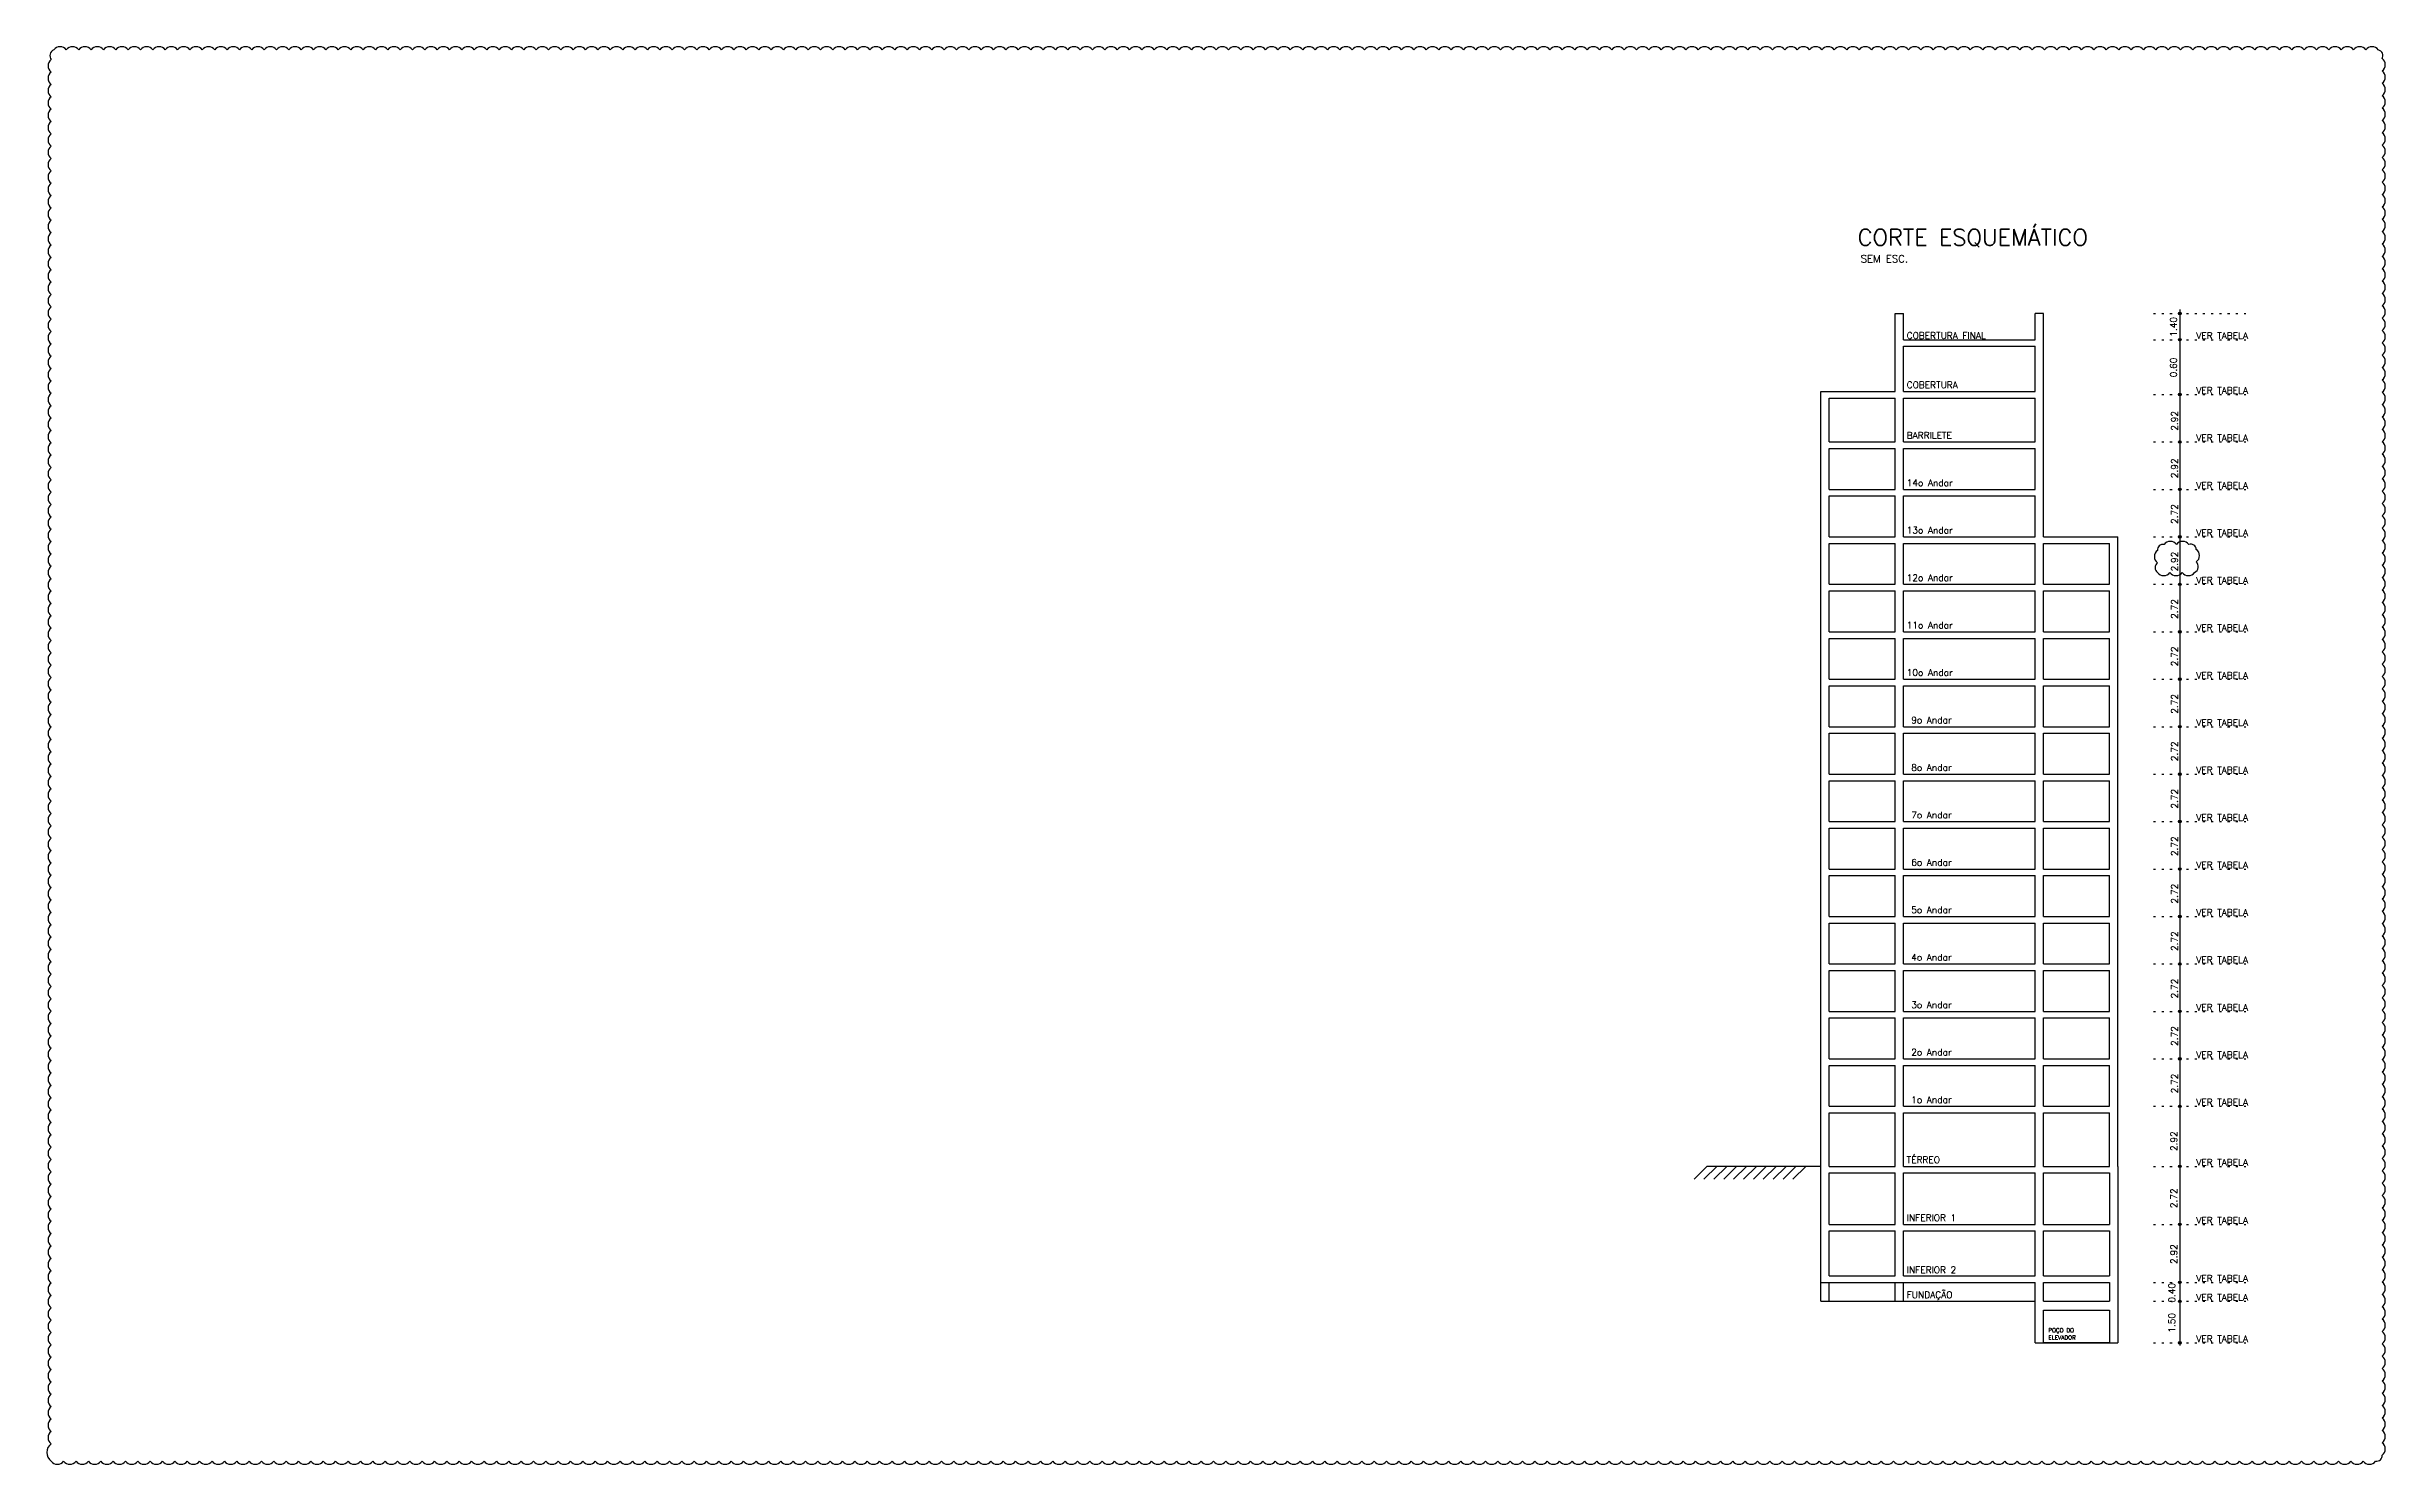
# Model space of a CAD drawing. Extents: x -15987 to 10579, y -10689 to -1189.
# Drawn here: x -10981 to -8143, y -4759 to -3039 of the extents above; entities that cross this region are included whole.
import ezdxf

# ---------------------------------------------------------------- set-up
doc = ezdxf.new("R2010")
doc.units = 0
doc.header["$LTSCALE"] = 25
doc.linetypes.add('ESTILO_TQS_0002', pattern=[0.4, 0.1, -0.3])
for name, color, linetype in [('228', 7, 'Continuous'), ('PENA_3', 3, 'Continuous'), ('PENA_6', 6, 'Continuous'), ('SEC-LIN', 1, 'ESTILO_TQS_0002'), ('T1', 2, 'Continuous'), ('T3', 4, 'Continuous'), ('VIGA', 3, 'Continuous')]:
    doc.layers.add(name, color=color, linetype=linetype)
doc.styles.get("Standard").update_dxf_attribs({"font": 'romans.shx'})
doc.styles.add('Texto1', font='romans.shx', dxfattribs={"height": 9})
doc.styles.add('Texto3', font='romans.shx', dxfattribs={"height": 20})

msp = doc.modelspace()

# ---------------------------------------------------------------- texts
at = {"layer": '228'}
for s, p in [('1.40', (-8396.39, -3390.51)), ('0.60', (-8396.39, -3439.81)), ('2.92', (-8395.09, -3504.64)), ('2.92', (-8395.09, -3562.24)), ('2.72', (-8395.09, -3617.77)), ('2.92', (-8395.09, -3675.37)), ('2.72', (-8395.09, -3732.97)), ('2.72', (-8395.09, -3790.57)), ('2.72', (-8395.09, -3848.17)), ('2.72', (-8395.09, -3905.77)), ('2.72', (-8395.09, -3963.37)), ('2.72', (-8395.09, -4020.97)), ('2.72', (-8395.09, -4078.57)), ('2.72', (-8395.09, -4136.17)), ('2.72', (-8395.09, -4193.77)), ('2.72', (-8395.09, -4251.37)), ('2.72', (-8395.09, -4308.97)), ('2.92', (-8395.81, -4378.95)), ('2.72', (-8396.06, -4448.25)), ('2.92', (-8395.92, -4516.06)), ('0.40', (-8398.33, -4563.07)), ('1.50', (-8398.33, -4599.44))]:
    msp.add_text(s, height=8, rotation=90, dxfattribs=at).set_placement(p)
at = {"layer": 'PENA_3'}
for s, p in [('POÇO DO', (-8552.24, -4598.93)), ('ELEVADOR', (-8552.24, -4607.74))]:
    msp.add_text(s, height=5.007, dxfattribs=at).set_placement(p)
at = {"layer": 'T1', "style": 'Texto1'}
msp.add_text('SEM ESC.', height=9, dxfattribs=at).set_placement((-8779.95, -3300.37))
at = {"layer": 'T3', "style": 'Texto3'}
msp.add_text('CORTE ESQUEMÁTICO', height=20, dxfattribs=at).set_placement((-8783.54, -3279.96))
at = {"layer": 'VIGA'}
for s, p in [('COBERTURA FINAL      ', (-8724.08, -3393.14)), ('VER TABELA', (-8372.69, -3393.27)), ('COBERTURA', (-8724.08, -3453.04)), ('VER TABELA', (-8372.69, -3459.77)), ('BARRILETE', (-8724.08, -3514.24)), ('VER TABELA', (-8372.69, -3517.37)), ('14o Andar ', (-8724.08, -3571.84)), ('VER TABELA', (-8372.69, -3574.97)), ('13o Andar ', (-8724.08, -3629.44)), ('VER TABELA', (-8372.69, -3632.57)), ('12o Andar ', (-8724.08, -3687.04)), ('VER TABELA', (-8372.69, -3690.17)), ('11o Andar ', (-8724.08, -3744.64)), ('VER TABELA', (-8372.69, -3747.77)), ('10o Andar ', (-8724.08, -3802.24)), ('VER TABELA', (-8372.69, -3805.6)), (' 9o Andar ', (-8724.08, -3859.84)), ('VER TABELA', (-8372.69, -3862.97)), (' 8o Andar ', (-8724.08, -3917.44)), ('VER TABELA', (-8372.69, -3920.57)), (' 7o Andar ', (-8724.08, -3975.04)), ('VER TABELA', (-8372.69, -3978.17)), (' 6o Andar ', (-8724.08, -4032.64)), ('VER TABELA', (-8372.69, -4035.77)), (' 5o Andar ', (-8724.08, -4090.24)), ('VER TABELA', (-8372.69, -4093.37)), (' 4o Andar ', (-8724.08, -4147.84)), ('VER TABELA', (-8372.69, -4150.97)), (' 3o Andar ', (-8724.08, -4205.44)), ('VER TABELA', (-8372.69, -4208.57)), (' 2o Andar ', (-8724.08, -4263.04)), ('VER TABELA', (-8372.69, -4266.17)), (' 1o Andar ', (-8724.08, -4320.64)), ('VER TABELA', (-8372.69, -4323.77)), ('TÉRREO    ', (-8724.08, -4393.51)), ('VER TABELA', (-8372.69, -4396.64)), ('INFERIOR 1', (-8724.08, -4463.94)), ('VER TABELA', (-8372.69, -4467.08)), ('INFERIOR 2', (-8724.08, -4527.23)), ('VER TABELA', (-8372.69, -4537.48)), ('FUNDAÇÃO', (-8724.08, -4557.34)), ('VER TABELA', (-8372.69, -4560.48)), ('VER TABELA', (-8372.69, -4610.91))]:
    msp.add_text(s, height=8, dxfattribs=at).set_placement(p)

# ---------------------------------------------------------------- linework, layer by layer
at = {"layer": '228'}
for p, q in [((-8392.69, -3357.56), (-8392.69, -3416.94)), ((-8392.69, -3400.94), (-8392.69, -3468.64)), ((-8392.69, -3452.64), (-8392.69, -3526.24)), ((-8392.69, -3510.24), (-8392.69, -3583.84)), ((-8392.69, -3567.84), (-8392.69, -3641.44)), ((-8392.69, -3625.44), (-8392.69, -3699.04)), ((-8392.69, -3683.04), (-8392.69, -3756.64)), ((-8392.69, -3740.64), (-8392.69, -3814.24)), ((-8392.69, -3798.24), (-8392.69, -3871.84)), ((-8392.69, -3855.84), (-8392.69, -3929.44)), ((-8392.69, -3913.44), (-8392.69, -3987.04)), ((-8392.69, -3971.04), (-8392.69, -4044.64)), ((-8392.69, -4028.64), (-8392.69, -4102.24)), ((-8392.69, -4086.24), (-8392.69, -4159.84)), ((-8392.69, -4143.84), (-8392.69, -4217.44)), ((-8392.69, -4201.44), (-8392.69, -4275.04)), ((-8392.69, -4259.04), (-8392.69, -4332.64)), ((-8392.69, -4316.64), (-8392.69, -4614.91))]:
    msp.add_line(p, q, dxfattribs=at)
for centre, radius in [((-8392.69, -3362.24), 1.6), ((-8392.69, -3362.24), 1.6), ((-8392.69, -3362.24), 0.8), ((-8392.69, -3362.24), 0.8), ((-8392.69, -3394.14), 1.6), ((-8392.69, -3394.14), 1.6), ((-8392.69, -3394.14), 0.8), ((-8392.69, -3394.14), 0.8), ((-8392.69, -3460.64), 1.6), ((-8392.69, -3460.64), 1.6), ((-8392.69, -3460.64), 0.8), ((-8392.69, -3460.64), 0.8), ((-8392.69, -3518.24), 1.6), ((-8392.69, -3518.24), 1.6), ((-8392.69, -3518.24), 0.8), ((-8392.69, -3518.24), 0.8), ((-8392.69, -3575.84), 1.6), ((-8392.69, -3575.84), 1.6), ((-8392.69, -3575.84), 0.8), ((-8392.69, -3575.84), 0.8), ((-8392.69, -3633.44), 1.6), ((-8392.69, -3633.44), 1.6), ((-8392.69, -3633.44), 0.8), ((-8392.69, -3633.44), 0.8), ((-8392.69, -3691.04), 1.6), ((-8392.69, -3691.04), 1.6), ((-8392.69, -3691.04), 0.8), ((-8392.69, -3691.04), 0.8), ((-8392.69, -3748.64), 1.6), ((-8392.69, -3748.64), 1.6), ((-8392.69, -3748.64), 0.8), ((-8392.69, -3748.64), 0.8), ((-8392.69, -3806.24), 1.6), ((-8392.69, -3806.24), 1.6), ((-8392.69, -3806.24), 0.8), ((-8392.69, -3806.24), 0.8), ((-8392.69, -3863.84), 1.6), ((-8392.69, -3863.84), 1.6), ((-8392.69, -3863.84), 0.8), ((-8392.69, -3863.84), 0.8), ((-8392.69, -3921.44), 1.6), ((-8392.69, -3921.44), 1.6), ((-8392.69, -3921.44), 0.8), ((-8392.69, -3921.44), 0.8), ((-8392.69, -3979.04), 1.6), ((-8392.69, -3979.04), 1.6), ((-8392.69, -3979.04), 0.8), ((-8392.69, -3979.04), 0.8), ((-8392.69, -4036.64), 1.6), ((-8392.69, -4036.64), 1.6), ((-8392.69, -4036.64), 0.8), ((-8392.69, -4036.64), 0.8), ((-8392.69, -4094.24), 1.6), ((-8392.69, -4094.24), 1.6), ((-8392.69, -4094.24), 0.8), ((-8392.69, -4094.24), 0.8), ((-8392.69, -4151.84), 1.6), ((-8392.69, -4151.84), 1.6), ((-8392.69, -4151.84), 0.8), ((-8392.69, -4151.84), 0.8), ((-8392.69, -4209.44), 1.6), ((-8392.69, -4209.44), 1.6), ((-8392.69, -4209.44), 0.8), ((-8392.69, -4209.44), 0.8), ((-8392.69, -4267.04), 1.6), ((-8392.69, -4267.04), 1.6), ((-8392.69, -4267.04), 0.8), ((-8392.69, -4267.04), 0.8), ((-8392.69, -4324.64), 1.6), ((-8392.69, -4324.64), 1.6), ((-8392.69, -4324.64), 0.8), ((-8392.69, -4324.64), 0.8), ((-8392.69, -4397.51), 1.6), ((-8392.69, -4397.51), 1.6), ((-8392.69, -4397.51), 0.8), ((-8392.69, -4397.51), 0.8), ((-8392.69, -4467.94), 1.6), ((-8392.69, -4467.94), 1.6), ((-8392.69, -4467.94), 0.8), ((-8392.69, -4467.94), 0.8), ((-8392.69, -4538.34), 1.6), ((-8392.69, -4538.34), 1.6), ((-8392.69, -4538.34), 0.8), ((-8392.69, -4538.34), 0.8), ((-8392.69, -4561.34), 1.6), ((-8392.69, -4561.34), 1.6), ((-8392.69, -4561.34), 0.8), ((-8392.69, -4561.34), 0.8), ((-8392.69, -4611.78), 1.6), ((-8392.69, -4611.78), 1.6), ((-8392.69, -4611.78), 0.8), ((-8392.69, -4611.78), 0.8)]:
    msp.add_circle(centre, radius, dxfattribs=at)
at = {"layer": 'PENA_6'}
for points in [[(-10975.13, -4755.22, 0.5205671), (-10960.13, -4755.22, 0.5205671), (-10945.13, -4755.22, 0.5205671), (-10930.13, -4755.22, 0.5205671), (-10915.13, -4755.22, 0.5205671), (-10900.13, -4755.22, 0.5205671), (-10885.13, -4755.22, 0.5205671), (-10870.13, -4755.22, 0.5205671), (-10855.13, -4755.22, 0.5205671), (-10840.13, -4755.22, 0.5205671), (-10825.13, -4755.22, 0.5205671), (-10810.13, -4755.22, 0.5205671), (-10795.13, -4755.22, 0.5205671), (-10780.13, -4755.22, 0.5205671), (-10765.13, -4755.22, 0.5205671), (-10750.13, -4755.22, 0.5205671), (-10735.13, -4755.22, 0.5205671), (-10720.13, -4755.22, 0.5205671), (-10705.13, -4755.22, 0.5205671), (-10690.13, -4755.22, 0.5205671), (-10675.13, -4755.22, 0.5205671), (-10660.13, -4755.22, 0.5205671), (-10645.13, -4755.22, 0.5205671), (-10630.13, -4755.22, 0.5205671), (-10615.13, -4755.22, 0.5205671), (-10600.13, -4755.22, 0.5205671), (-10585.13, -4755.22, 0.5205671), (-10570.13, -4755.22, 0.5205671), (-10555.13, -4755.22, 0.5205671), (-10540.13, -4755.22, 0.5205671), (-10525.13, -4755.22, 0.5205671), (-10510.13, -4755.22, 0.5205671), (-10495.13, -4755.22, 0.5205671), (-10480.13, -4755.22, 0.5205671), (-10465.13, -4755.22, 0.5205671), (-10450.13, -4755.22, 0.5205671), (-10435.13, -4755.22, 0.5205671), (-10420.13, -4755.22, 0.5205671), (-10405.13, -4755.22, 0.5205671), (-10390.13, -4755.22, 0.5205671), (-10375.13, -4755.22, 0.5205671), (-10360.13, -4755.22, 0.5205671), (-10345.13, -4755.22, 0.5205671), (-10330.13, -4755.22, 0.5205671), (-10315.13, -4755.22, 0.5205671), (-10300.13, -4755.22, 0.5205671), (-10285.13, -4755.22, 0.5205671), (-10270.13, -4755.22, 0.5205671), (-10255.13, -4755.22, 0.5205671), (-10240.13, -4755.22, 0.5205671), (-10225.13, -4755.22, 0.5205671), (-10210.13, -4755.22, 0.5205671), (-10195.13, -4755.22, 0.5205671), (-10180.13, -4755.22, 0.5205671), (-10165.13, -4755.22, 0.5205671), (-10150.13, -4755.22, 0.5205671), (-10135.13, -4755.22, 0.5205671), (-10120.13, -4755.22, 0.5205671), (-10105.13, -4755.22, 0.5205671), (-10090.13, -4755.22, 0.5205671), (-10075.13, -4755.22, 0.5205671), (-10060.13, -4755.22, 0.5205671), (-10045.13, -4755.22, 0.5205671), (-10030.13, -4755.22, 0.5205671), (-10015.13, -4755.22, 0.5205671), (-10000.13, -4755.22, 0.5205671), (-9985.13, -4755.22, 0.5205671), (-9970.13, -4755.22, 0.5205671), (-9955.13, -4755.22, 0.5205671), (-9940.13, -4755.22, 0.5205671), (-9925.13, -4755.22, 0.5205671), (-9910.13, -4755.22, 0.5205671), (-9895.13, -4755.22, 0.5205671), (-9880.13, -4755.22, 0.5205671), (-9865.13, -4755.22, 0.5205671), (-9850.13, -4755.22, 0.5205671), (-9835.13, -4755.22, 0.5205671), (-9820.13, -4755.22, 0.5205671), (-9805.13, -4755.22, 0.5205671), (-9790.13, -4755.22, 0.5205671), (-9775.13, -4755.22, 0.5205671), (-9760.13, -4755.22, 0.5205671), (-9745.13, -4755.22, 0.5205671), (-9730.13, -4755.22, 0.5205671), (-9715.13, -4755.22, 0.5205671), (-9700.13, -4755.22, 0.5205671), (-9685.13, -4755.22, 0.5205671), (-9670.13, -4755.22, 0.5205671), (-9655.13, -4755.22, 0.5205671), (-9640.13, -4755.22, 0.5205671), (-9625.13, -4755.22, 0.5205671), (-9610.13, -4755.22, 0.5205671), (-9595.13, -4755.22, 0.5205671), (-9580.13, -4755.22, 0.5205671), (-9565.13, -4755.22, 0.5205671), (-9550.13, -4755.22, 0.5205671), (-9535.13, -4755.22, 0.5205671), (-9520.13, -4755.22, 0.5205671), (-9505.13, -4755.22, 0.5205671), (-9490.13, -4755.22, 0.5205671), (-9475.13, -4755.22, 0.5205671), (-9460.13, -4755.22, 0.5205671), (-9445.13, -4755.22, 0.5205671), (-9430.13, -4755.22, 0.5205671), (-9415.13, -4755.22, 0.5205671), (-9400.13, -4755.22, 0.5205671), (-9385.13, -4755.22, 0.5205671), (-9370.13, -4755.22, 0.5205671), (-9355.13, -4755.22, 0.5205671), (-9340.13, -4755.22, 0.5205671), (-9325.13, -4755.22, 0.5205671), (-9310.13, -4755.22, 0.5205671), (-9295.13, -4755.22, 0.5205671), (-9280.13, -4755.22, 0.5205671), (-9265.13, -4755.22, 0.5205671), (-9250.13, -4755.22, 0.5205671), (-9235.13, -4755.22, 0.5205671), (-9220.13, -4755.22, 0.5205671), (-9205.13, -4755.22, 0.5205671), (-9190.13, -4755.22, 0.5205671), (-9175.13, -4755.22, 0.5205671), (-9160.13, -4755.22, 0.5205671), (-9145.13, -4755.22, 0.5205671), (-9130.13, -4755.22, 0.5205671), (-9115.13, -4755.22, 0.5205671), (-9100.13, -4755.22, 0.5205671), (-9085.13, -4755.22, 0.5205671), (-9070.13, -4755.22, 0.5205671), (-9055.13, -4755.22, 0.5205671), (-9040.13, -4755.22, 0.5205671), (-9025.13, -4755.22, 0.5205671), (-9010.13, -4755.22, 0.5205671), (-8995.13, -4755.22, 0.5205671), (-8980.13, -4755.22, 0.5205671), (-8965.13, -4755.22, 0.5205671), (-8950.13, -4755.22, 0.5205671), (-8935.13, -4755.22, 0.5205671), (-8920.13, -4755.22, 0.5205671), (-8905.13, -4755.22, 0.5205671), (-8890.13, -4755.22, 0.5205671), (-8875.13, -4755.22, 0.5205671), (-8860.13, -4755.22, 0.5205671), (-8845.13, -4755.22, 0.5205671), (-8830.13, -4755.22, 0.5205671), (-8815.13, -4755.22, 0.5205671), (-8800.13, -4755.22, 0.5205671), (-8785.13, -4755.22, 0.5205671), (-8770.13, -4755.22, 0.5205671), (-8755.13, -4755.22, 0.5205671), (-8740.13, -4755.22, 0.5205671), (-8725.13, -4755.22, 0.5205671), (-8710.13, -4755.22, 0.5205671), (-8695.13, -4755.22, 0.5205671), (-8680.13, -4755.22, 0.5205671), (-8665.13, -4755.22, 0.5205671), (-8650.13, -4755.22, 0.5205671), (-8635.13, -4755.22, 0.5205671), (-8620.13, -4755.22, 0.5205671), (-8605.13, -4755.22, 0.5205671), (-8590.13, -4755.22, 0.5205671), (-8575.13, -4755.22, 0.5205671), (-8560.13, -4755.22, 0.5205671), (-8545.13, -4755.22, 0.5205671), (-8530.13, -4755.22, 0.5205671), (-8515.13, -4755.22, 0.5205671), (-8500.13, -4755.22, 0.5205671), (-8485.13, -4755.22, 0.5205671), (-8470.13, -4755.22, 0.5205671), (-8455.13, -4755.22, 0.5205671), (-8440.13, -4755.22, 0.5205671), (-8425.13, -4755.22, 0.5205671), (-8410.13, -4755.22, 0.5205671), (-8395.13, -4755.22, 0.5205671), (-8380.13, -4755.22, 0.5205671), (-8365.13, -4755.22, 0.5205671), (-8350.13, -4755.22, 0.5205671), (-8335.13, -4755.22, 0.5205671), (-8320.13, -4755.22, 0.5205671), (-8305.13, -4755.22, 0.5205671), (-8290.13, -4755.22, 0.5205671), (-8275.13, -4755.22, 0.5205671), (-8260.13, -4755.22, 0.5205671), (-8245.13, -4755.22, 0.5205671), (-8230.13, -4755.22, 0.5205671), (-8215.13, -4755.22, 0.5205671), (-8200.13, -4755.22, 0.5205671), (-8185.13, -4755.22, 0.5205671), (-8170.13, -4755.22, 0.5205671), (-8155.13, -4755.22, 0.5205671), (-8147.4, -4747.95, 0.5205671), (-8147.4, -4732.95, 0.5205671), (-8147.4, -4717.95, 0.5205671), (-8147.4, -4702.95, 0.5205671), (-8147.4, -4687.95, 0.5205671), (-8147.4, -4672.95, 0.5205671), (-8147.4, -4657.95, 0.5205671), (-8147.4, -4642.95, 0.5205671), (-8147.4, -4627.95, 0.5205671), (-8147.4, -4612.95, 0.5205671), (-8147.4, -4597.95, 0.5205671), (-8147.4, -4582.95, 0.5205671), (-8147.4, -4567.95, 0.5205671), (-8147.4, -4552.95, 0.5205671), (-8147.4, -4537.95, 0.5205671), (-8147.4, -4522.95, 0.5205671), (-8147.4, -4507.95, 0.5205671), (-8147.4, -4492.95, 0.5205671), (-8147.4, -4477.95, 0.5205671), (-8147.4, -4462.95, 0.5205671), (-8147.4, -4447.95, 0.5205671), (-8147.4, -4432.95, 0.5205671), (-8147.4, -4417.95, 0.5205671), (-8147.4, -4402.95, 0.5205671), (-8147.4, -4387.95, 0.5205671), (-8147.4, -4372.95, 0.5205671), (-8147.4, -4357.95, 0.5205671), (-8147.4, -4342.95, 0.5205671), (-8147.4, -4327.95, 0.5205671), (-8147.4, -4312.95, 0.5205671), (-8147.4, -4297.95, 0.5205671), (-8147.4, -4282.95, 0.5205671), (-8147.4, -4267.95, 0.5205671), (-8147.4, -4252.95, 0.5205671), (-8147.4, -4237.95, 0.5205671), (-8147.4, -4222.95, 0.5205671), (-8147.4, -4207.95, 0.5205671), (-8147.4, -4192.95, 0.5205671), (-8147.4, -4177.95, 0.5205671), (-8147.4, -4162.95, 0.5205671), (-8147.4, -4147.95, 0.5205671), (-8147.4, -4132.95, 0.5205671), (-8147.4, -4117.95, 0.5205671), (-8147.4, -4102.95, 0.5205671), (-8147.4, -4087.95, 0.5205671), (-8147.4, -4072.95, 0.5205671), (-8147.4, -4057.95, 0.5205671), (-8147.4, -4042.95, 0.5205671), (-8147.4, -4027.95, 0.5205671), (-8147.4, -4012.95, 0.5205671), (-8147.4, -3997.95, 0.5205671), (-8147.4, -3982.95, 0.5205671), (-8147.4, -3967.95, 0.5205671), (-8147.4, -3952.95, 0.5205671), (-8147.4, -3937.95, 0.5205671), (-8147.4, -3922.95, 0.5205671), (-8147.4, -3907.95, 0.5205671), (-8147.4, -3892.95, 0.5205671), (-8147.4, -3877.95, 0.5205671), (-8147.4, -3862.95, 0.5205671), (-8147.4, -3847.95, 0.5205671), (-8147.4, -3832.95, 0.5205671), (-8147.4, -3817.95, 0.5205671), (-8147.4, -3802.95, 0.5205671), (-8147.4, -3787.95, 0.5205671), (-8147.4, -3772.95, 0.5205671), (-8147.4, -3757.95, 0.5205671), (-8147.4, -3742.95, 0.5205671), (-8147.4, -3727.95, 0.5205671), (-8147.4, -3712.95, 0.5205671), (-8147.4, -3697.95, 0.5205671), (-8147.4, -3682.95, 0.5205671), (-8147.4, -3667.95, 0.5205671), (-8147.4, -3652.95, 0.5205671), (-8147.4, -3637.95, 0.5205671), (-8147.4, -3622.95, 0.5205671), (-8147.4, -3607.95, 0.5205671), (-8147.4, -3592.95, 0.5205671), (-8147.4, -3577.95, 0.5205671), (-8147.4, -3562.95, 0.5205671), (-8147.4, -3547.95, 0.5205671), (-8147.4, -3532.95, 0.5205671), (-8147.4, -3517.95, 0.5205671), (-8147.4, -3502.95, 0.5205671), (-8147.4, -3487.95, 0.5205671), (-8147.4, -3472.95, 0.5205671), (-8147.4, -3457.95, 0.5205671), (-8147.4, -3442.95, 0.5205671), (-8147.4, -3427.95, 0.5205671), (-8147.4, -3412.95, 0.5205671), (-8147.4, -3397.95, 0.5205671), (-8147.4, -3382.95, 0.5205671), (-8147.4, -3367.95, 0.5205671), (-8147.4, -3352.95, 0.5205671), (-8147.4, -3337.95, 0.5205671), (-8147.4, -3322.95, 0.5205671), (-8147.4, -3307.95, 0.5205671), (-8147.4, -3292.95, 0.5205671), (-8147.4, -3277.95, 0.5205671), (-8147.4, -3262.95, 0.5205671), (-8147.4, -3247.95, 0.5205671), (-8147.4, -3232.95, 0.5205671), (-8147.4, -3217.95, 0.5205671), (-8147.4, -3202.95, 0.5205671), (-8147.4, -3187.95, 0.5205671), (-8147.4, -3172.95, 0.5205671), (-8147.4, -3157.95, 0.5205671), (-8147.4, -3142.95, 0.5205671), (-8147.4, -3127.95, 0.5205671), (-8147.4, -3112.95, 0.5205671), (-8147.4, -3097.95, 0.5205671), (-8147.4, -3082.95, 0.5205671), (-8147.4, -3067.95, 0.5205671), (-8147.4, -3052.95, 0.5205671), (-8151.89, -3042.45, 0.5205671), (-8166.89, -3042.45, 0.5205671), (-8181.89, -3042.45, 0.5205671), (-8196.89, -3042.45, 0.5205671), (-8211.89, -3042.45, 0.5205671), (-8226.89, -3042.45, 0.5205671), (-8241.89, -3042.45, 0.5205671), (-8256.89, -3042.45, 0.5205671), (-8271.89, -3042.45, 0.5205671), (-8286.89, -3042.45, 0.5205671), (-8301.89, -3042.45, 0.5205671), (-8316.89, -3042.45, 0.5205671), (-8331.89, -3042.45, 0.5205671), (-8346.89, -3042.45, 0.5205671), (-8361.89, -3042.45, 0.5205671), (-8376.89, -3042.45, 0.5205671), (-8391.89, -3042.45, 0.5205671), (-8406.89, -3042.45, 0.5205671), (-8421.89, -3042.45, 0.5205671), (-8436.89, -3042.45, 0.5205671), (-8451.89, -3042.45, 0.5205671), (-8466.89, -3042.45, 0.5205671), (-8481.89, -3042.45, 0.5205671), (-8496.89, -3042.45, 0.5205671), (-8511.89, -3042.45, 0.5205671), (-8526.89, -3042.45, 0.5205671), (-8541.89, -3042.45, 0.5205671), (-8556.89, -3042.45, 0.5205671), (-8571.89, -3042.45, 0.5205671), (-8586.89, -3042.45, 0.5205671), (-8601.89, -3042.45, 0.5205671), (-8616.89, -3042.45, 0.5205671), (-8631.89, -3042.45, 0.5205671), (-8646.89, -3042.45, 0.5205671), (-8661.89, -3042.45, 0.5205671), (-8676.89, -3042.45, 0.5205671), (-8691.89, -3042.45, 0.5205671), (-8706.89, -3042.45, 0.5205671), (-8721.89, -3042.45, 0.5205671), (-8736.89, -3042.45, 0.5205671), (-8751.89, -3042.45, 0.5205671), (-8766.89, -3042.45, 0.5205671), (-8781.89, -3042.45, 0.5205671), (-8796.89, -3042.45, 0.5205671), (-8811.89, -3042.45, 0.5205671), (-8826.89, -3042.45, 0.5205671), (-8841.89, -3042.45, 0.5205671), (-8856.89, -3042.45, 0.5205671), (-8871.89, -3042.45, 0.5205671), (-8886.89, -3042.45, 0.5205671), (-8901.89, -3042.45, 0.5205671), (-8916.89, -3042.45, 0.5205671), (-8931.89, -3042.45, 0.5205671), (-8946.89, -3042.45, 0.5205671), (-8961.89, -3042.45, 0.5205671), (-8976.89, -3042.45, 0.5205671), (-8991.89, -3042.45, 0.5205671), (-9006.89, -3042.45, 0.5205671), (-9021.89, -3042.45, 0.5205671), (-9036.89, -3042.45, 0.5205671), (-9051.89, -3042.45, 0.5205671), (-9066.89, -3042.45, 0.5205671), (-9081.89, -3042.45, 0.5205671), (-9096.89, -3042.45, 0.5205671), (-9111.89, -3042.45, 0.5205671), (-9126.89, -3042.45, 0.5205671), (-9141.89, -3042.45, 0.5205671), (-9156.89, -3042.45, 0.5205671), (-9171.89, -3042.45, 0.5205671), (-9186.89, -3042.45, 0.5205671), (-9201.89, -3042.45, 0.5205671), (-9216.89, -3042.45, 0.5205671), (-9231.89, -3042.45, 0.5205671), (-9246.89, -3042.45, 0.5205671), (-9261.89, -3042.45, 0.5205671), (-9276.89, -3042.45, 0.5205671), (-9291.89, -3042.45, 0.5205671), (-9306.89, -3042.45, 0.5205671), (-9321.89, -3042.45, 0.5205671), (-9336.89, -3042.45, 0.5205671), (-9351.89, -3042.45, 0.5205671), (-9366.89, -3042.45, 0.5205671), (-9381.89, -3042.45, 0.5205671), (-9396.89, -3042.45, 0.5205671), (-9411.89, -3042.45, 0.5205671), (-9426.89, -3042.45, 0.5205671), (-9441.89, -3042.45, 0.5205671), (-9456.89, -3042.45, 0.5205671), (-9471.89, -3042.45, 0.5205671), (-9486.89, -3042.45, 0.5205671), (-9501.89, -3042.45, 0.5205671), (-9516.89, -3042.45, 0.5205671), (-9531.89, -3042.45, 0.5205671), (-9546.89, -3042.45, 0.5205671), (-9561.89, -3042.45, 0.5205671), (-9576.89, -3042.45, 0.5205671), (-9591.89, -3042.45, 0.5205671), (-9606.89, -3042.45, 0.5205671), (-9621.89, -3042.45, 0.5205671), (-9636.89, -3042.45, 0.5205671), (-9651.89, -3042.45, 0.5205671), (-9666.89, -3042.45, 0.5205671), (-9681.89, -3042.45, 0.5205671), (-9696.89, -3042.45, 0.5205671), (-9711.89, -3042.45, 0.5205671), (-9726.89, -3042.45, 0.5205671), (-9741.89, -3042.45, 0.5205671), (-9756.89, -3042.45, 0.5205671), (-9771.89, -3042.45, 0.5205671), (-9786.89, -3042.45, 0.5205671), (-9801.89, -3042.45, 0.5205671), (-9816.89, -3042.45, 0.5205671), (-9831.89, -3042.45, 0.5205671), (-9846.89, -3042.45, 0.5205671), (-9861.89, -3042.45, 0.5205671), (-9876.89, -3042.45, 0.5205671), (-9891.89, -3042.45, 0.5205671), (-9906.89, -3042.45, 0.5205671), (-9921.89, -3042.45, 0.5205671), (-9936.89, -3042.45, 0.5205671), (-9951.89, -3042.45, 0.5205671), (-9966.89, -3042.45, 0.5205671), (-9981.89, -3042.45, 0.5205671), (-9996.89, -3042.45, 0.5205671), (-10011.89, -3042.45, 0.5205671), (-10026.89, -3042.45, 0.5205671), (-10041.89, -3042.45, 0.5205671), (-10056.89, -3042.45, 0.5205671), (-10071.89, -3042.45, 0.5205671), (-10086.89, -3042.45, 0.5205671), (-10101.89, -3042.45, 0.5205671), (-10116.89, -3042.45, 0.5205671), (-10131.89, -3042.45, 0.5205671), (-10146.89, -3042.45, 0.5205671), (-10161.89, -3042.45, 0.5205671), (-10176.89, -3042.45, 0.5205671), (-10191.89, -3042.45, 0.5205671), (-10206.89, -3042.45, 0.5205671), (-10221.89, -3042.45, 0.5205671), (-10236.89, -3042.45, 0.5205671), (-10251.89, -3042.45, 0.5205671), (-10266.89, -3042.45, 0.5205671), (-10281.89, -3042.45, 0.5205671), (-10296.89, -3042.45, 0.5205671), (-10311.89, -3042.45, 0.5205671), (-10326.89, -3042.45, 0.5205671), (-10341.89, -3042.45, 0.5205671), (-10356.89, -3042.45, 0.5205671), (-10371.89, -3042.45, 0.5205671), (-10386.89, -3042.45, 0.5205671), (-10401.89, -3042.45, 0.5205671), (-10416.89, -3042.45, 0.5205671), (-10431.89, -3042.45, 0.5205671), (-10446.89, -3042.45, 0.5205671), (-10461.89, -3042.45, 0.5205671), (-10476.89, -3042.45, 0.5205671), (-10491.89, -3042.45, 0.5205671), (-10506.89, -3042.45, 0.5205671), (-10521.89, -3042.45, 0.5205671), (-10536.89, -3042.45, 0.5205671), (-10551.89, -3042.45, 0.5205671), (-10566.89, -3042.45, 0.5205671), (-10581.89, -3042.45, 0.5205671), (-10596.89, -3042.45, 0.5205671), (-10611.89, -3042.45, 0.5205671), (-10626.89, -3042.45, 0.5205671), (-10641.89, -3042.45, 0.5205671), (-10656.89, -3042.45, 0.5205671), (-10671.89, -3042.45, 0.5205671), (-10686.89, -3042.45, 0.5205671), (-10701.89, -3042.45, 0.5205671), (-10716.89, -3042.45, 0.5205671), (-10731.89, -3042.45, 0.5205671), (-10746.89, -3042.45, 0.5205671), (-10761.89, -3042.45, 0.5205671), (-10776.89, -3042.45, 0.5205671), (-10791.89, -3042.45, 0.5205671), (-10806.89, -3042.45, 0.5205671), (-10821.89, -3042.45, 0.5205671), (-10836.89, -3042.45, 0.5205671), (-10851.89, -3042.45, 0.5205671), (-10866.89, -3042.45, 0.5205671), (-10881.89, -3042.45, 0.5205671), (-10896.89, -3042.45, 0.5205671), (-10911.89, -3042.45, 0.5205671), (-10926.89, -3042.45, 0.5205671), (-10941.89, -3042.45, 0.5205671), (-10956.89, -3042.45, 0.5205671), (-10971.89, -3042.45, 0.5205671), (-10975.13, -3054.21, 0.5205671), (-10975.13, -3069.21, 0.5205671), (-10975.13, -3084.21, 0.5205671), (-10975.13, -3099.21, 0.5205671), (-10975.13, -3114.21, 0.5205671), (-10975.13, -3129.21, 0.5205671), (-10975.13, -3144.21, 0.5205671), (-10975.13, -3159.21, 0.5205671), (-10975.13, -3174.21, 0.5205671), (-10975.13, -3189.21, 0.5205671), (-10975.13, -3204.21, 0.5205671), (-10975.13, -3219.21, 0.5205671), (-10975.13, -3234.21, 0.5205671), (-10975.13, -3249.21, 0.5205671), (-10975.13, -3264.21, 0.5205671), (-10975.13, -3279.21, 0.5205671), (-10975.13, -3294.21, 0.5205671), (-10975.13, -3309.21, 0.5205671), (-10975.13, -3324.21, 0.5205671), (-10975.13, -3339.21, 0.5205671), (-10975.13, -3354.21, 0.5205671), (-10975.13, -3369.21, 0.5205671), (-10975.13, -3384.21, 0.5205671), (-10975.13, -3399.21, 0.5205671), (-10975.13, -3414.21, 0.5205671), (-10975.13, -3429.21, 0.5205671), (-10975.13, -3444.21, 0.5205671), (-10975.13, -3459.21, 0.5205671), (-10975.13, -3474.21, 0.5205671), (-10975.13, -3489.21, 0.5205671), (-10975.13, -3504.21, 0.5205671), (-10975.13, -3519.21, 0.5205671), (-10975.13, -3534.21, 0.5205671), (-10975.13, -3549.21, 0.5205671), (-10975.13, -3564.21, 0.5205671), (-10975.13, -3579.21, 0.5205671), (-10975.13, -3594.21, 0.5205671), (-10975.13, -3609.21, 0.5205671), (-10975.13, -3624.21, 0.5205671), (-10975.13, -3639.21, 0.5205671), (-10975.13, -3654.21, 0.5205671), (-10975.13, -3669.21, 0.5205671), (-10975.13, -3684.21, 0.5205671), (-10975.13, -3699.21, 0.5205671), (-10975.13, -3714.21, 0.5205671), (-10975.13, -3729.21, 0.5205671), (-10975.13, -3744.21, 0.5205671), (-10975.13, -3759.21, 0.5205671), (-10975.13, -3774.21, 0.5205671), (-10975.13, -3789.21, 0.5205671), (-10975.13, -3804.21, 0.5205671), (-10975.13, -3819.21, 0.5205671), (-10975.13, -3834.21, 0.5205671), (-10975.13, -3849.21, 0.5205671), (-10975.13, -3864.21, 0.5205671), (-10975.13, -3879.21, 0.5205671), (-10975.13, -3894.21, 0.5205671), (-10975.13, -3909.21, 0.5205671), (-10975.13, -3924.21, 0.5205671), (-10975.13, -3939.21, 0.5205671), (-10975.13, -3954.21, 0.5205671), (-10975.13, -3969.21, 0.5205671), (-10975.13, -3984.21, 0.5205671), (-10975.13, -3999.21, 0.5205671), (-10975.13, -4014.21, 0.5205671), (-10975.13, -4029.21, 0.5205671), (-10975.13, -4044.21, 0.5205671), (-10975.13, -4059.21, 0.5205671), (-10975.13, -4074.21, 0.5205671), (-10975.13, -4089.21, 0.5205671), (-10975.13, -4104.21, 0.5205671), (-10975.13, -4119.21, 0.5205671), (-10975.13, -4134.21, 0.5205671), (-10975.13, -4149.21, 0.5205671), (-10975.13, -4164.21, 0.5205671), (-10975.13, -4179.21, 0.5205671), (-10975.13, -4194.21, 0.5205671), (-10975.13, -4209.21, 0.5205671), (-10975.13, -4224.21, 0.5205671), (-10975.13, -4239.21, 0.5205671), (-10975.13, -4254.21, 0.5205671), (-10975.13, -4269.21, 0.5205671), (-10975.13, -4284.21, 0.5205671), (-10975.13, -4299.21, 0.5205671), (-10975.13, -4314.21, 0.5205671), (-10975.13, -4329.21, 0.5205671), (-10975.13, -4344.21, 0.5205671), (-10975.13, -4359.21, 0.5205671), (-10975.13, -4374.21, 0.5205671), (-10975.13, -4389.21, 0.5205671), (-10975.13, -4404.21, 0.5205671), (-10975.13, -4419.21, 0.5205671), (-10975.13, -4434.21, 0.5205671), (-10975.13, -4449.21, 0.5205671), (-10975.13, -4464.21, 0.5205671), (-10975.13, -4479.21, 0.5205671), (-10975.13, -4494.21, 0.5205671), (-10975.13, -4509.21, 0.5205671), (-10975.13, -4524.21, 0.5205671), (-10975.13, -4539.21, 0.5205671), (-10975.13, -4554.21, 0.5205671), (-10975.13, -4569.21, 0.5205671), (-10975.13, -4584.21, 0.5205671), (-10975.13, -4599.21, 0.5205671), (-10975.13, -4614.21, 0.5205671), (-10975.13, -4629.21, 0.5205671), (-10975.13, -4644.21, 0.5205671), (-10975.13, -4659.21, 0.5205671), (-10975.13, -4674.21, 0.5205671), (-10975.13, -4689.21, 0.5205671), (-10975.13, -4704.21, 0.5205671), (-10975.13, -4719.21, 0.5205671), (-10975.13, -4734.21, 0.5205671)], [(-8419.72, -3676.64, 0.5205671), (-8404.72, -3676.64, 0.5205671), (-8389.72, -3676.64, 0.5205671), (-8374.72, -3676.64, 0.5205671), (-8372.7, -3663.66, 0.5205671), (-8372.7, -3648.66, 0.5205671), (-8381.85, -3642.8, 0.5205671), (-8396.85, -3642.8, 0.5205671), (-8411.85, -3642.8, 0.5205671), (-8419.72, -3649.93, 0.5205671), (-8419.72, -3664.93, 0.5205671)]]:
    msp.add_lwpolyline(points, format="xyb", close=True, dxfattribs=at)
at = {"layer": 'SEC-LIN'}
for p, q in [((-8424.69, -3362.24), (-8312.69, -3362.24)), ((-8424.69, -3394.14), (-8312.69, -3394.14)), ((-8424.69, -3460.64), (-8312.69, -3460.64)), ((-8424.69, -3518.24), (-8312.69, -3518.24)), ((-8424.69, -3575.84), (-8312.69, -3575.84)), ((-8424.69, -3633.44), (-8312.69, -3633.44)), ((-8424.69, -3691.04), (-8312.69, -3691.04)), ((-8424.69, -3748.64), (-8312.69, -3748.64)), ((-8424.69, -3806.24), (-8312.69, -3806.24)), ((-8424.69, -3863.84), (-8312.69, -3863.84)), ((-8424.69, -3921.44), (-8312.69, -3921.44)), ((-8424.69, -3979.04), (-8312.69, -3979.04)), ((-8424.69, -4036.64), (-8312.69, -4036.64)), ((-8424.69, -4094.24), (-8312.69, -4094.24)), ((-8424.69, -4151.84), (-8312.69, -4151.84)), ((-8424.69, -4209.44), (-8312.69, -4209.44)), ((-8424.69, -4267.04), (-8312.69, -4267.04)), ((-8424.69, -4324.64), (-8312.69, -4324.64)), ((-8424.69, -4397.51), (-8312.69, -4397.51)), ((-8424.69, -4467.94), (-8312.69, -4467.94)), ((-8424.69, -4538.34), (-8312.69, -4538.34)), ((-8424.69, -4561.34), (-8312.69, -4561.34)), ((-8424.69, -4611.78), (-8312.69, -4611.78))]:
    msp.add_line(p, q, dxfattribs=at)
at = {"layer": 'VIGA'}
for p, q in [((-8738.08, -3370.24), (-8738.08, -3362.24)), ((-8738.08, -3362.24), (-8728.08, -3362.24)), ((-8738.08, -3394.14), (-8738.08, -3370.24)), ((-8728.08, -3394.14), (-8728.08, -3362.24)), ((-8568.08, -3394.14), (-8568.08, -3362.24)), ((-8558.08, -3362.24), (-8568.08, -3362.24)), ((-8558.08, -3633.44), (-8558.08, -3362.24)), ((-8738.08, -3402.14), (-8738.08, -3394.14)), ((-8738.08, -3457.04), (-8738.08, -3402.14)), ((-8728.08, -3394.14), (-8568.08, -3394.14)), ((-8728.08, -3402.14), (-8568.08, -3402.14)), ((-8728.08, -3457.04), (-8728.08, -3402.14)), ((-8568.08, -3457.04), (-8568.08, -3402.14)), ((-8828.08, -3465.04), (-8828.08, -3457.04)), ((-8828.08, -3457.04), (-8738.08, -3457.04)), ((-8828.08, -3465.04), (-8828.08, -3457.04)), ((-8728.08, -3457.04), (-8568.08, -3457.04)), ((-8828.08, -3518.24), (-8828.08, -3465.04)), ((-8818.08, -3465.04), (-8738.08, -3465.04)), ((-8818.08, -3518.24), (-8818.08, -3465.04)), ((-8738.08, -3518.24), (-8738.08, -3465.04)), ((-8738.08, -3518.24), (-8738.08, -3465.04)), ((-8728.08, -3465.04), (-8568.08, -3465.04)), ((-8728.08, -3518.24), (-8728.08, -3465.04)), ((-8568.08, -3518.24), (-8568.08, -3465.04)), ((-8828.08, -3526.24), (-8828.08, -3518.24)), ((-8828.08, -3526.24), (-8828.08, -3518.24)), ((-8828.08, -3575.84), (-8828.08, -3526.24)), ((-8818.08, -3518.24), (-8738.08, -3518.24)), ((-8818.08, -3518.24), (-8738.08, -3518.24)), ((-8818.08, -3518.24), (-8738.08, -3518.24)), ((-8818.08, -3526.24), (-8738.08, -3526.24)), ((-8818.08, -3575.84), (-8818.08, -3526.24)), ((-8738.08, -3575.84), (-8738.08, -3526.24)), ((-8738.08, -3575.84), (-8738.08, -3526.24)), ((-8728.08, -3518.24), (-8568.08, -3518.24)), ((-8728.08, -3518.24), (-8568.08, -3518.24)), ((-8728.08, -3518.24), (-8568.08, -3518.24)), ((-8728.08, -3526.24), (-8568.08, -3526.24)), ((-8728.08, -3575.84), (-8728.08, -3526.24)), ((-8568.08, -3575.84), (-8568.08, -3526.24)), ((-8828.08, -3583.84), (-8828.08, -3575.84)), ((-8828.08, -3633.44), (-8828.08, -3583.84)), ((-8818.08, -3575.84), (-8738.08, -3575.84)), ((-8818.08, -3583.84), (-8738.08, -3583.84)), ((-8818.08, -3633.44), (-8818.08, -3583.84)), ((-8738.08, -3633.44), (-8738.08, -3583.84)), ((-8738.08, -3633.44), (-8738.08, -3583.84)), ((-8728.08, -3575.84), (-8568.08, -3575.84)), ((-8728.08, -3583.84), (-8568.08, -3583.84)), ((-8728.08, -3633.44), (-8728.08, -3583.84)), ((-8568.08, -3633.44), (-8568.08, -3583.84)), ((-8828.08, -3641.44), (-8828.08, -3633.44)), ((-8828.08, -3691.04), (-8828.08, -3641.44)), ((-8818.08, -3633.44), (-8738.08, -3633.44)), ((-8818.08, -3641.44), (-8738.08, -3641.44)), ((-8818.08, -3691.04), (-8818.08, -3641.44)), ((-8738.08, -3691.04), (-8738.08, -3641.44)), ((-8738.08, -3691.04), (-8738.08, -3641.44)), ((-8728.08, -3633.44), (-8568.08, -3633.44)), ((-8728.08, -3641.44), (-8568.08, -3641.44)), ((-8728.08, -3691.04), (-8728.08, -3641.44)), ((-8568.08, -3691.04), (-8568.08, -3641.44)), ((-8558.08, -3633.44), (-8468.08, -3633.44)), ((-8558.08, -3641.44), (-8478.08, -3641.44)), ((-8558.08, -3691.04), (-8558.08, -3641.44)), ((-8558.08, -3691.04), (-8558.08, -3641.44)), ((-8478.08, -3691.04), (-8478.08, -3641.44)), ((-8468.08, -3641.44), (-8468.08, -3633.44)), ((-8468.08, -3691.04), (-8468.08, -3641.44)), ((-8828.08, -3699.04), (-8828.08, -3691.04)), ((-8828.08, -3748.64), (-8828.08, -3699.04)), ((-8818.08, -3691.04), (-8738.08, -3691.04)), ((-8818.08, -3699.04), (-8738.08, -3699.04)), ((-8818.08, -3748.64), (-8818.08, -3699.04)), ((-8738.08, -3748.64), (-8738.08, -3699.04)), ((-8738.08, -3748.64), (-8738.08, -3699.04)), ((-8728.08, -3691.04), (-8568.08, -3691.04)), ((-8728.08, -3699.04), (-8568.08, -3699.04)), ((-8728.08, -3748.64), (-8728.08, -3699.04)), ((-8568.08, -3748.64), (-8568.08, -3699.04)), ((-8558.08, -3691.04), (-8478.08, -3691.04)), ((-8558.08, -3699.04), (-8478.08, -3699.04)), ((-8558.08, -3748.64), (-8558.08, -3699.04)), ((-8558.08, -3748.64), (-8558.08, -3699.04)), ((-8478.08, -3748.64), (-8478.08, -3699.04)), ((-8468.08, -3699.04), (-8468.08, -3691.04)), ((-8468.08, -3748.64), (-8468.08, -3699.04)), ((-8828.08, -3756.64), (-8828.08, -3748.64)), ((-8828.08, -3806.24), (-8828.08, -3756.64)), ((-8818.08, -3748.64), (-8738.08, -3748.64)), ((-8818.08, -3756.64), (-8738.08, -3756.64)), ((-8818.08, -3806.24), (-8818.08, -3756.64)), ((-8738.08, -3806.24), (-8738.08, -3756.64)), ((-8738.08, -3806.24), (-8738.08, -3756.64)), ((-8728.08, -3748.64), (-8568.08, -3748.64)), ((-8728.08, -3756.64), (-8568.08, -3756.64)), ((-8728.08, -3806.24), (-8728.08, -3756.64)), ((-8568.08, -3806.24), (-8568.08, -3756.64)), ((-8558.08, -3748.64), (-8478.08, -3748.64)), ((-8558.08, -3756.64), (-8478.08, -3756.64)), ((-8558.08, -3806.24), (-8558.08, -3756.64)), ((-8558.08, -3806.24), (-8558.08, -3756.64)), ((-8478.08, -3806.24), (-8478.08, -3756.64)), ((-8468.08, -3756.64), (-8468.08, -3748.64)), ((-8468.08, -3806.24), (-8468.08, -3756.64)), ((-8828.08, -3814.24), (-8828.08, -3806.24)), ((-8828.08, -3863.84), (-8828.08, -3814.24)), ((-8818.08, -3806.24), (-8738.08, -3806.24)), ((-8818.08, -3814.24), (-8738.08, -3814.24)), ((-8818.08, -3863.84), (-8818.08, -3814.24)), ((-8738.08, -3863.84), (-8738.08, -3814.24)), ((-8738.08, -3863.84), (-8738.08, -3814.24)), ((-8728.08, -3806.24), (-8568.08, -3806.24)), ((-8728.08, -3814.24), (-8568.08, -3814.24)), ((-8728.08, -3863.84), (-8728.08, -3814.24)), ((-8568.08, -3863.84), (-8568.08, -3814.24)), ((-8558.08, -3806.24), (-8478.08, -3806.24)), ((-8558.08, -3814.24), (-8478.08, -3814.24)), ((-8558.08, -3863.84), (-8558.08, -3814.24)), ((-8558.08, -3863.84), (-8558.08, -3814.24)), ((-8478.08, -3863.84), (-8478.08, -3814.24)), ((-8468.08, -3814.24), (-8468.08, -3806.24)), ((-8468.08, -3863.84), (-8468.08, -3814.24)), ((-8828.08, -3871.84), (-8828.08, -3863.84)), ((-8828.08, -3921.44), (-8828.08, -3871.84)), ((-8818.08, -3863.84), (-8738.08, -3863.84)), ((-8818.08, -3871.84), (-8738.08, -3871.84)), ((-8818.08, -3921.44), (-8818.08, -3871.84)), ((-8738.08, -3921.44), (-8738.08, -3871.84)), ((-8738.08, -3921.44), (-8738.08, -3871.84)), ((-8728.08, -3863.84), (-8568.08, -3863.84)), ((-8728.08, -3871.84), (-8568.08, -3871.84)), ((-8728.08, -3921.44), (-8728.08, -3871.84)), ((-8568.08, -3921.44), (-8568.08, -3871.84)), ((-8558.08, -3863.84), (-8478.08, -3863.84)), ((-8558.08, -3871.84), (-8478.08, -3871.84)), ((-8558.08, -3921.44), (-8558.08, -3871.84)), ((-8558.08, -3921.44), (-8558.08, -3871.84)), ((-8478.08, -3921.44), (-8478.08, -3871.84)), ((-8468.08, -3871.84), (-8468.08, -3863.84)), ((-8468.08, -3921.44), (-8468.08, -3871.84)), ((-8828.08, -3929.44), (-8828.08, -3921.44)), ((-8828.08, -3979.04), (-8828.08, -3929.44)), ((-8818.08, -3921.44), (-8738.08, -3921.44)), ((-8818.08, -3929.44), (-8738.08, -3929.44)), ((-8818.08, -3979.04), (-8818.08, -3929.44)), ((-8738.08, -3979.04), (-8738.08, -3929.44)), ((-8738.08, -3979.04), (-8738.08, -3929.44)), ((-8728.08, -3921.44), (-8568.08, -3921.44)), ((-8728.08, -3929.44), (-8568.08, -3929.44)), ((-8728.08, -3979.04), (-8728.08, -3929.44)), ((-8568.08, -3979.04), (-8568.08, -3929.44)), ((-8558.08, -3921.44), (-8478.08, -3921.44)), ((-8558.08, -3929.44), (-8478.08, -3929.44)), ((-8558.08, -3979.04), (-8558.08, -3929.44)), ((-8558.08, -3979.04), (-8558.08, -3929.44)), ((-8478.08, -3979.04), (-8478.08, -3929.44)), ((-8468.08, -3929.44), (-8468.08, -3921.44)), ((-8468.08, -3979.04), (-8468.08, -3929.44)), ((-8828.08, -3987.04), (-8828.08, -3979.04)), ((-8828.08, -4036.64), (-8828.08, -3987.04)), ((-8818.08, -3979.04), (-8738.08, -3979.04)), ((-8818.08, -3987.04), (-8738.08, -3987.04)), ((-8818.08, -4036.64), (-8818.08, -3987.04)), ((-8738.08, -4036.64), (-8738.08, -3987.04)), ((-8738.08, -4036.64), (-8738.08, -3987.04)), ((-8728.08, -3979.04), (-8568.08, -3979.04)), ((-8728.08, -3987.04), (-8568.08, -3987.04)), ((-8728.08, -4036.64), (-8728.08, -3987.04)), ((-8568.08, -4036.64), (-8568.08, -3987.04)), ((-8558.08, -3979.04), (-8478.08, -3979.04)), ((-8558.08, -3987.04), (-8478.08, -3987.04)), ((-8558.08, -4036.64), (-8558.08, -3987.04)), ((-8558.08, -4036.64), (-8558.08, -3987.04)), ((-8478.08, -4036.64), (-8478.08, -3987.04)), ((-8468.08, -3987.04), (-8468.08, -3979.04)), ((-8468.08, -4036.64), (-8468.08, -3987.04)), ((-8828.08, -4044.64), (-8828.08, -4036.64)), ((-8828.08, -4094.24), (-8828.08, -4044.64)), ((-8818.08, -4036.64), (-8738.08, -4036.64)), ((-8818.08, -4044.64), (-8738.08, -4044.64)), ((-8818.08, -4094.24), (-8818.08, -4044.64)), ((-8738.08, -4094.24), (-8738.08, -4044.64)), ((-8738.08, -4094.24), (-8738.08, -4044.64)), ((-8728.08, -4036.64), (-8568.08, -4036.64)), ((-8728.08, -4044.64), (-8568.08, -4044.64)), ((-8728.08, -4094.24), (-8728.08, -4044.64)), ((-8568.08, -4094.24), (-8568.08, -4044.64)), ((-8558.08, -4036.64), (-8478.08, -4036.64)), ((-8558.08, -4044.64), (-8478.08, -4044.64)), ((-8558.08, -4094.24), (-8558.08, -4044.64)), ((-8558.08, -4094.24), (-8558.08, -4044.64)), ((-8478.08, -4094.24), (-8478.08, -4044.64)), ((-8468.08, -4044.64), (-8468.08, -4036.64)), ((-8468.08, -4094.24), (-8468.08, -4044.64)), ((-8828.08, -4102.24), (-8828.08, -4094.24)), ((-8828.08, -4151.84), (-8828.08, -4102.24)), ((-8818.08, -4094.24), (-8738.08, -4094.24)), ((-8818.08, -4102.24), (-8738.08, -4102.24)), ((-8818.08, -4151.84), (-8818.08, -4102.24)), ((-8738.08, -4151.84), (-8738.08, -4102.24)), ((-8738.08, -4151.84), (-8738.08, -4102.24)), ((-8728.08, -4094.24), (-8568.08, -4094.24)), ((-8728.08, -4102.24), (-8568.08, -4102.24)), ((-8728.08, -4151.84), (-8728.08, -4102.24)), ((-8568.08, -4151.84), (-8568.08, -4102.24)), ((-8558.08, -4094.24), (-8478.08, -4094.24)), ((-8558.08, -4102.24), (-8478.08, -4102.24)), ((-8558.08, -4151.84), (-8558.08, -4102.24)), ((-8558.08, -4151.84), (-8558.08, -4102.24)), ((-8478.08, -4151.84), (-8478.08, -4102.24)), ((-8468.08, -4102.24), (-8468.08, -4094.24)), ((-8468.08, -4151.84), (-8468.08, -4102.24)), ((-8828.08, -4159.84), (-8828.08, -4151.84)), ((-8828.08, -4561.34), (-8828.08, -4159.84)), ((-8818.08, -4151.84), (-8738.08, -4151.84)), ((-8818.08, -4159.84), (-8738.08, -4159.84)), ((-8818.08, -4209.44), (-8818.08, -4159.84)), ((-8738.08, -4209.44), (-8738.08, -4159.84)), ((-8738.08, -4209.44), (-8738.08, -4159.84)), ((-8728.08, -4151.84), (-8568.08, -4151.84)), ((-8728.08, -4159.84), (-8568.08, -4159.84)), ((-8728.08, -4209.44), (-8728.08, -4159.84)), ((-8568.08, -4209.44), (-8568.08, -4159.84)), ((-8558.08, -4151.84), (-8478.08, -4151.84)), ((-8558.08, -4159.84), (-8478.08, -4159.84)), ((-8558.08, -4209.44), (-8558.08, -4159.84)), ((-8558.08, -4209.44), (-8558.08, -4159.84)), ((-8478.08, -4209.44), (-8478.08, -4159.84)), ((-8468.08, -4159.84), (-8468.08, -4151.84)), ((-8468.08, -4209.44), (-8468.08, -4159.84)), ((-8818.08, -4209.44), (-8738.08, -4209.44)), ((-8818.08, -4217.44), (-8738.08, -4217.44)), ((-8818.08, -4267.04), (-8818.08, -4217.44)), ((-8738.08, -4267.04), (-8738.08, -4217.44)), ((-8738.08, -4267.04), (-8738.08, -4217.44)), ((-8728.08, -4209.44), (-8568.08, -4209.44)), ((-8728.08, -4217.44), (-8568.08, -4217.44)), ((-8728.08, -4267.04), (-8728.08, -4217.44)), ((-8568.08, -4267.04), (-8568.08, -4217.44)), ((-8558.08, -4209.44), (-8478.08, -4209.44)), ((-8558.08, -4217.44), (-8478.08, -4217.44)), ((-8558.08, -4267.04), (-8558.08, -4217.44)), ((-8558.08, -4267.04), (-8558.08, -4217.44)), ((-8478.08, -4267.04), (-8478.08, -4217.44)), ((-8468.08, -4217.44), (-8468.08, -4209.44)), ((-8468.08, -4267.04), (-8468.08, -4217.44)), ((-8818.08, -4267.04), (-8738.08, -4267.04)), ((-8818.08, -4275.04), (-8738.08, -4275.04)), ((-8818.08, -4324.64), (-8818.08, -4275.04)), ((-8738.08, -4324.64), (-8738.08, -4275.04)), ((-8738.08, -4324.64), (-8738.08, -4275.04)), ((-8728.08, -4267.04), (-8568.08, -4267.04)), ((-8728.08, -4275.04), (-8568.08, -4275.04)), ((-8728.08, -4324.64), (-8728.08, -4275.04)), ((-8568.08, -4324.64), (-8568.08, -4275.04)), ((-8558.08, -4267.04), (-8478.08, -4267.04)), ((-8558.08, -4275.04), (-8478.08, -4275.04)), ((-8558.08, -4324.64), (-8558.08, -4275.04)), ((-8558.08, -4324.64), (-8558.08, -4275.04)), ((-8478.08, -4324.64), (-8478.08, -4275.04)), ((-8468.08, -4275.04), (-8468.08, -4267.04)), ((-8468.08, -4324.64), (-8468.08, -4275.04)), ((-8818.08, -4324.64), (-8738.08, -4324.64)), ((-8818.08, -4332.64), (-8738.08, -4332.64)), ((-8818.08, -4397.51), (-8818.08, -4332.64)), ((-8738.08, -4397.51), (-8738.08, -4332.64)), ((-8738.08, -4397.51), (-8738.08, -4332.64)), ((-8728.08, -4324.64), (-8568.08, -4324.64)), ((-8728.08, -4332.64), (-8568.08, -4332.64)), ((-8728.08, -4397.51), (-8728.08, -4332.64)), ((-8568.08, -4397.51), (-8568.08, -4332.64)), ((-8558.08, -4324.64), (-8478.08, -4324.64)), ((-8558.08, -4332.64), (-8478.08, -4332.64)), ((-8558.08, -4397.51), (-8558.08, -4332.64)), ((-8558.08, -4397.51), (-8558.08, -4332.64)), ((-8478.08, -4397.51), (-8478.08, -4332.64)), ((-8468.08, -4332.64), (-8468.08, -4324.64)), ((-8468.08, -4397.51), (-8468.08, -4332.64)), ((-8966.08, -4397.28), (-8982.08, -4413.28)), ((-8954.08, -4397.28), (-8970.08, -4413.28)), ((-8966.08, -4397.28), (-8838.08, -4397.28)), ((-8942.08, -4397.28), (-8958.08, -4413.28)), ((-8930.08, -4397.28), (-8946.08, -4413.28)), ((-8918.08, -4397.28), (-8934.08, -4413.28)), ((-8906.08, -4397.28), (-8922.08, -4413.28)), ((-8894.08, -4397.28), (-8910.08, -4413.28)), ((-8882.08, -4397.28), (-8898.08, -4413.28)), ((-8870.08, -4397.28), (-8886.08, -4413.28)), ((-8858.08, -4397.28), (-8874.08, -4413.28)), ((-8846.08, -4397.28), (-8862.08, -4413.28)), ((-8838.08, -4397.28), (-8828.08, -4397.28)), ((-8818.08, -4397.51), (-8738.08, -4397.51)), ((-8728.08, -4397.51), (-8568.08, -4397.51)), ((-8558.08, -4397.51), (-8478.08, -4397.51)), ((-8468.08, -4397.51), (-8468.08, -4611.78)), ((-8818.08, -4405.51), (-8738.08, -4405.51)), ((-8818.08, -4467.94), (-8818.08, -4405.51)), ((-8738.08, -4467.94), (-8738.08, -4405.51)), ((-8738.08, -4467.94), (-8738.08, -4405.51)), ((-8728.08, -4405.51), (-8568.08, -4405.51)), ((-8728.08, -4467.94), (-8728.08, -4405.51)), ((-8568.08, -4467.94), (-8568.08, -4405.51)), ((-8558.08, -4405.51), (-8478.08, -4405.51)), ((-8558.08, -4467.94), (-8558.08, -4405.51)), ((-8478.08, -4405.51), (-8478.08, -4467.94)), ((-8818.08, -4467.94), (-8738.08, -4467.94)), ((-8818.08, -4467.94), (-8738.08, -4467.94)), ((-8818.08, -4475.94), (-8738.08, -4475.94)), ((-8818.08, -4530.34), (-8818.08, -4475.94)), ((-8738.08, -4530.34), (-8738.08, -4475.94)), ((-8738.08, -4530.34), (-8738.08, -4475.94)), ((-8728.08, -4467.94), (-8568.08, -4467.94)), ((-8728.08, -4467.94), (-8568.08, -4467.94)), ((-8728.08, -4475.94), (-8568.08, -4475.94)), ((-8728.08, -4530.34), (-8728.08, -4475.94)), ((-8568.08, -4530.34), (-8568.08, -4475.94)), ((-8558.08, -4467.94), (-8478.08, -4467.94)), ((-8558.08, -4475.94), (-8478.08, -4475.94)), ((-8558.08, -4530.34), (-8558.08, -4475.94)), ((-8478.08, -4475.94), (-8478.08, -4530.34)), ((-8828.08, -4538.34), (-8568.08, -4538.34)), ((-8818.08, -4530.34), (-8738.08, -4530.34)), ((-8818.08, -4561.34), (-8818.08, -4538.34)), ((-8738.08, -4561.34), (-8738.08, -4538.34)), ((-8728.08, -4530.34), (-8568.08, -4530.34)), ((-8728.08, -4561.34), (-8728.08, -4538.34)), ((-8568.08, -4611.78), (-8568.08, -4538.34)), ((-8558.08, -4530.34), (-8478.08, -4530.34)), ((-8558.08, -4561.34), (-8558.08, -4538.34)), ((-8558.08, -4538.34), (-8478.08, -4538.34)), ((-8478.08, -4538.34), (-8478.08, -4561.34)), ((-8828.08, -4561.34), (-8568.08, -4561.34)), ((-8558.08, -4561.34), (-8478.08, -4561.34)), ((-8558.08, -4611.78), (-8558.08, -4571.96)), ((-8478.08, -4571.96), (-8478.08, -4611.78)), ((-8568.08, -4611.78), (-8468.08, -4611.78))]:
    msp.add_line(p, q, dxfattribs=at)
msp.add_lwpolyline([(-8558.08, -4571.96), (-8478.08, -4571.96), (-8478.08, -4611.71), (-8558.08, -4611.71)], close=True, dxfattribs=at)

msp.set_redraw_order([(e.dxf.handle, doc.entitydb.next_handle()) for e in msp.query("TEXT MTEXT ATTDEF DIMENSION ARC_DIMENSION")])  # texts and dimensions are drawn at this point

doc.saveas('drawing.dxf')
